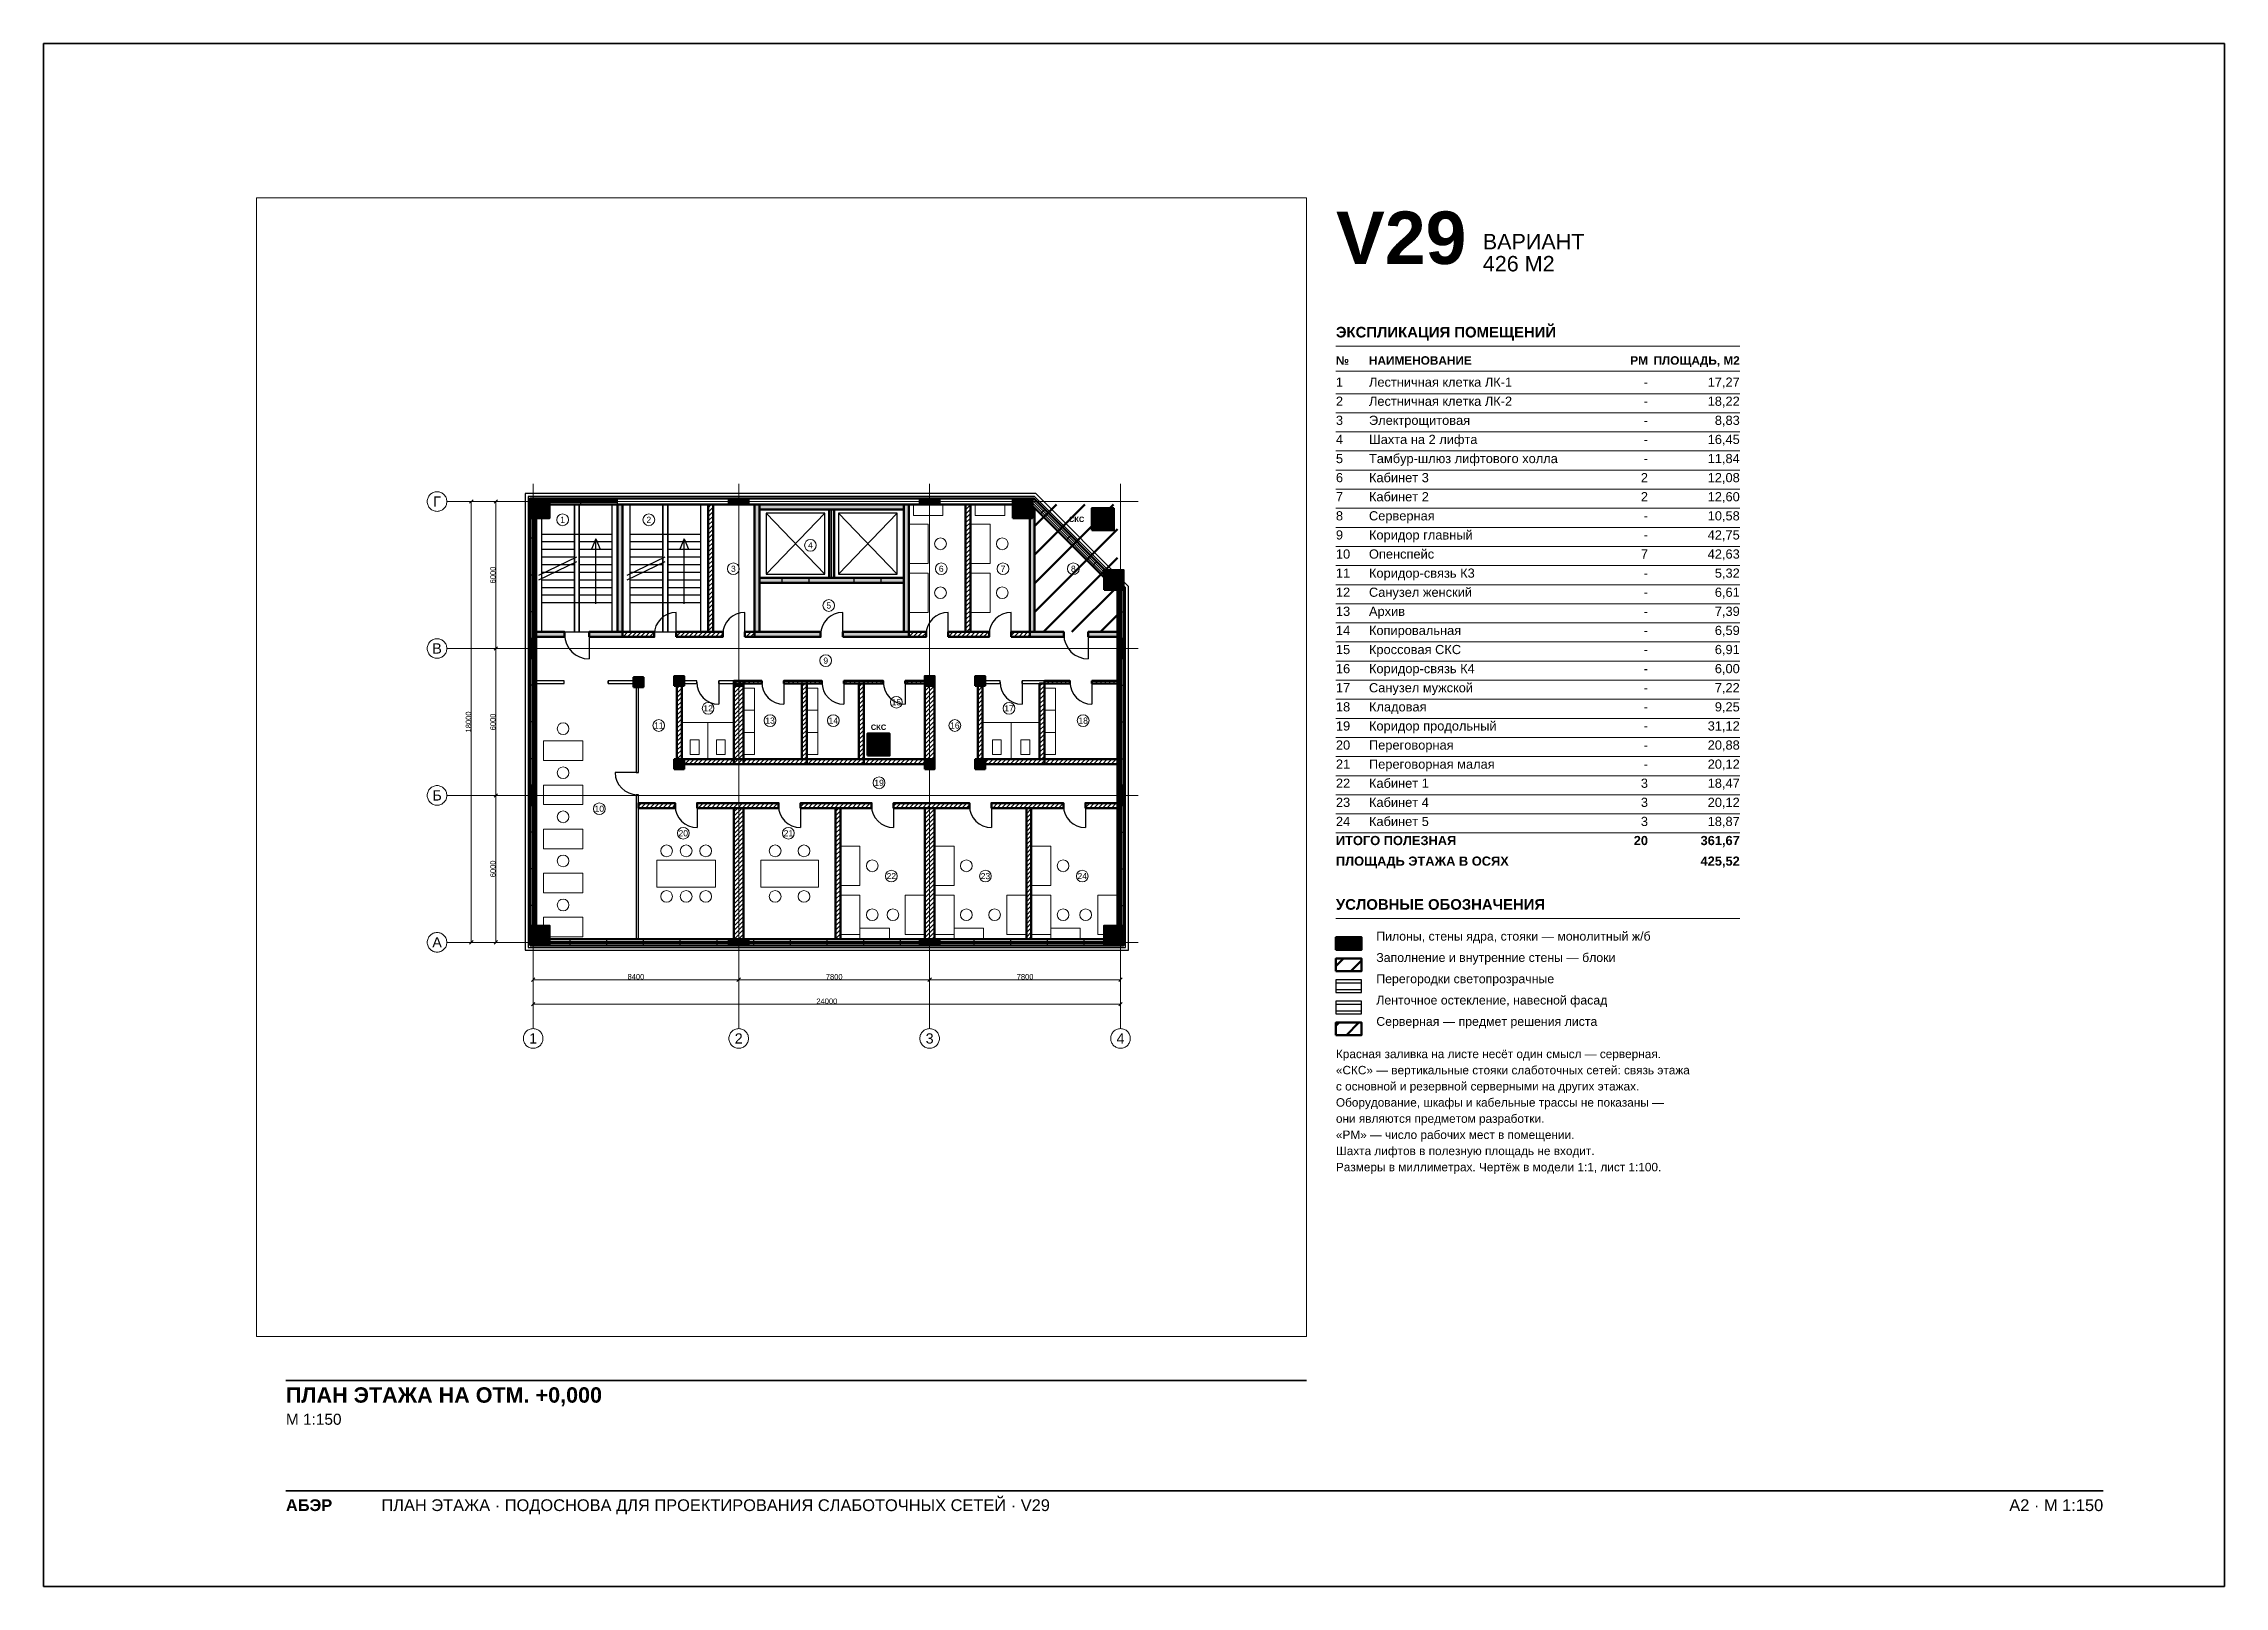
# Paper-space layout 'A2-1-100' of a CAD drawing. Header units: millimetres. Extents: x 0 to 594, y 0 to 420.
# The model-space entities are those that its viewports show. They can reach past a viewport. Long polylines and large blocks are cut down to what shows.
import ezdxf
from ezdxf.enums import TextEntityAlignment as Align

# ---------------------------------------------------------------- set-up
doc = ezdxf.new("R2010")
doc.units = ezdxf.units.MM
doc.linetypes.add('CENTER2', pattern=[2.541, 1.587, -0.318, 0.318, -0.318])
for name, color, linetype, lineweight in [('A-ANNO-LEGEND', 7, 'CONTINUOUS', 18), ('A-ANNO-NOTES', 8, 'CONTINUOUS', 13), ('A-ANNO-ROOM', 7, 'CONTINUOUS', 18), ('A-ANNO-TABLE', 7, 'CONTINUOUS', 18), ('A-DIMS', 8, 'CONTINUOUS', 13), ('A-DOOR', 3, 'CONTINUOUS', 25), ('A-ELEV', 7, 'CONTINUOUS', 25), ('A-FACADE-PANEL', 8, 'CONTINUOUS', 25), ('A-FURN', 8, 'CONTINUOUS', 18), ('A-GLAZ-RIBBON', 5, 'CONTINUOUS', 25), ('A-GRID', 8, 'CENTER2', 13), ('A-HATCH', 9, 'CONTINUOUS', 9), ('A-OUTLINE', 7, 'CONTINUOUS', 50), ('A-SANI', 8, 'CONTINUOUS', 18), ('A-STAIR', 7, 'CONTINUOUS', 25), ('A-TITLE', 7, 'CONTINUOUS', 35), ('A-VIEWPORT', 8, 'CONTINUOUS', 9), ('A-WALL-BLOCK', 9, 'CONTINUOUS', 50), ('A-WALL-GLASS', 4, 'CONTINUOUS', 25), ('A-WALL-RC', 7, 'CONTINUOUS', 50), ('E-SCS-RISER', 1, 'CONTINUOUS', 50), ('E-SERVER-ROOM', 1, 'CONTINUOUS', 50)]:
    doc.layers.add(name, color=color, linetype=linetype, lineweight=lineweight)
doc.styles.add('Arial', font='arial.ttf')
doc.styles.add('Arial-Bold', font='arialbd.ttf')
doc.styles.get("Standard").update_dxf_attribs({"font": 'arial.ttf'})

psp = doc.layouts.new('A2-1-100')

# ---------------------------------------------------------------- texts
at = {"layer": 'A-ANNO-LEGEND'}
for s, height, style, p in [('УСЛОВНЫЕ ОБОЗНАЧЕНИЯ', 2.9, 'Arial-Bold', (352, 184.2)), ('Пилоны, стены ядра, стояки — монолитный ж/б', 2.4, 'Arial', (363, 175.8)), ('Заполнение и внутренние стены — блоки', 2.4, 'Arial', (363, 170)), ('Перегородки светопрозрачные', 2.4, 'Arial', (363, 164.2)), ('Ленточное остекление, навесной фасад', 2.4, 'Arial', (363, 158.4)), ('Серверная — предмет решения листа', 2.4, 'Arial', (363, 152.6))]:
    psp.add_text(s, height=height, dxfattribs=dict(at, style=style)).set_placement(p)
at = {"layer": 'A-ANNO-NOTES', "style": 'Arial'}
for s, p in [('Красная заливка на листе несёт один смысл — серверная.', (352, 143.8)), ('«СКС» — вертикальные стояки слаботочных сетей: связь этажа', (352, 139.4)), ('с основной и резервной серверными на других этажах.', (352, 135)), ('Оборудование, шкафы и кабельные трассы не показаны —', (352, 130.6)), ('они являются предметом разработки.', (352, 126.2)), ('«РМ» — число рабочих мест в помещении.', (352, 121.8)), ('Шахта лифтов в полезную площадь не входит.', (352, 117.4)), ('Размеры в миллиметрах. Чертёж в модели 1:1, лист 1:100.', (352, 113))]:
    psp.add_text(s, height=2.3, dxfattribs=at).set_placement(p)
at = {"layer": 'A-ANNO-TABLE'}
for s, height, style, p in [('ЭКСПЛИКАЦИЯ ПОМЕЩЕНИЙ', 2.9, 'Arial-Bold', (352, 340)), ('№', 2.3, 'Arial-Bold', (352, 332.6)), ('НАИМЕНОВАНИЕ', 2.3, 'Arial-Bold', (361, 332.6)), ('1', 2.5, 'Arial', (352, 326.6)), ('Лестничная клетка ЛК-1', 2.5, 'Arial', (361, 326.6)), ('2', 2.5, 'Arial', (352, 321.4)), ('Лестничная клетка ЛК-2', 2.5, 'Arial', (361, 321.4)), ('3', 2.5, 'Arial', (352, 316.2)), ('Электрощитовая', 2.5, 'Arial', (361, 316.2)), ('4', 2.5, 'Arial', (352, 311)), ('Шахта на 2 лифта', 2.5, 'Arial', (361, 311)), ('5', 2.5, 'Arial', (352, 305.8)), ('6', 2.5, 'Arial', (352, 300.6)), ('Тамбур-шлюз лифтового холла', 2.5, 'Arial', (361, 305.8)), ('Кабинет 3', 2.5, 'Arial', (361, 300.6)), ('7', 2.5, 'Arial', (352, 295.4)), ('Кабинет 2', 2.5, 'Arial', (361, 295.4)), ('8', 2.5, 'Arial', (352, 290.2)), ('Серверная', 2.5, 'Arial', (361, 290.2)), ('9', 2.5, 'Arial', (352, 285)), ('Коридор главный', 2.5, 'Arial', (361, 285)), ('10', 2.5, 'Arial', (352, 279.8)), ('Опенспейс', 2.5, 'Arial', (361, 279.8)), ('11', 2.5, 'Arial', (352, 274.6)), ('Коридор-связь К3', 2.5, 'Arial', (361, 274.6)), ('12', 2.5, 'Arial', (352, 269.4)), ('Санузел женский', 2.5, 'Arial', (361, 269.4)), ('13', 2.5, 'Arial', (352, 264.2)), ('14', 2.5, 'Arial', (352, 259)), ('Архив', 2.5, 'Arial', (361, 264.2)), ('Копировальная', 2.5, 'Arial', (361, 259)), ('15', 2.5, 'Arial', (352, 253.8)), ('Кроссовая СКС', 2.5, 'Arial', (361, 253.8)), ('16', 2.5, 'Arial', (352, 248.6)), ('Коридор-связь К4', 2.5, 'Arial', (361, 248.6)), ('17', 2.5, 'Arial', (352, 243.4)), ('Санузел мужской', 2.5, 'Arial', (361, 243.4)), ('18', 2.5, 'Arial', (352, 238.2)), ('Кладовая', 2.5, 'Arial', (361, 238.2)), ('19', 2.5, 'Arial', (352, 233)), ('Коридор продольный', 2.5, 'Arial', (361, 233)), ('20', 2.5, 'Arial', (352, 227.8)), ('Переговорная', 2.5, 'Arial', (361, 227.8)), ('21', 2.5, 'Arial', (352, 222.6)), ('22', 2.5, 'Arial', (352, 217.4)), ('Переговорная малая', 2.5, 'Arial', (361, 222.6)), ('Кабинет 1', 2.5, 'Arial', (361, 217.4)), ('23', 2.5, 'Arial', (352, 212.2)), ('Кабинет 4', 2.5, 'Arial', (361, 212.2)), ('24', 2.5, 'Arial', (352, 207)), ('Кабинет 5', 2.5, 'Arial', (361, 207)), ('ИТОГО ПОЛЕЗНАЯ', 2.5, 'Arial-Bold', (352, 201.8)), ('ПЛОЩАДЬ ЭТАЖА В ОСЯХ', 2.5, 'Arial-Bold', (352, 196.2))]:
    psp.add_text(s, height=height, dxfattribs=dict(at, style=style)).set_placement(p)
for s, height, style, p in [('РМ', 2.3, 'Arial-Bold', (437, 332.6)), ('ПЛОЩАДЬ, М2', 2.3, 'Arial-Bold', (462, 332.6)), ('-', 2.5, 'Arial', (437, 326.6)), ('17,27', 2.5, 'Arial', (462, 326.6)), ('-', 2.5, 'Arial', (437, 321.4)), ('18,22', 2.5, 'Arial', (462, 321.4)), ('-', 2.5, 'Arial', (437, 316.2)), ('8,83', 2.5, 'Arial', (462, 316.2)), ('-', 2.5, 'Arial', (437, 311)), ('16,45', 2.5, 'Arial', (462, 311)), ('2', 2.5, 'Arial', (437, 300.6)), ('-', 2.5, 'Arial', (437, 305.8)), ('11,84', 2.5, 'Arial', (462, 305.8)), ('12,08', 2.5, 'Arial', (462, 300.6)), ('2', 2.5, 'Arial', (437, 295.4)), ('12,60', 2.5, 'Arial', (462, 295.4)), ('-', 2.5, 'Arial', (437, 290.2)), ('10,58', 2.5, 'Arial', (462, 290.2)), ('-', 2.5, 'Arial', (437, 285)), ('42,75', 2.5, 'Arial', (462, 285)), ('7', 2.5, 'Arial', (437, 279.8)), ('42,63', 2.5, 'Arial', (462, 279.8)), ('-', 2.5, 'Arial', (437, 274.6)), ('5,32', 2.5, 'Arial', (462, 274.6)), ('-', 2.5, 'Arial', (437, 269.4)), ('6,61', 2.5, 'Arial', (462, 269.4)), ('-', 2.5, 'Arial', (437, 264.2)), ('7,39', 2.5, 'Arial', (462, 264.2)), ('6,59', 2.5, 'Arial', (462, 259)), ('-', 2.5, 'Arial', (437, 259)), ('6,91', 2.5, 'Arial', (462, 253.8)), ('-', 2.5, 'Arial', (437, 253.8)), ('-', 2.5, 'Arial', (437, 248.6)), ('6,00', 2.5, 'Arial', (462, 248.6)), ('-', 2.5, 'Arial', (437, 243.4)), ('7,22', 2.5, 'Arial', (462, 243.4)), ('-', 2.5, 'Arial', (437, 238.2)), ('9,25', 2.5, 'Arial', (462, 238.2)), ('-', 2.5, 'Arial', (437, 233)), ('31,12', 2.5, 'Arial', (462, 233)), ('-', 2.5, 'Arial', (437, 227.8)), ('20,88', 2.5, 'Arial', (462, 227.8)), ('3', 2.5, 'Arial', (437, 217.4)), ('-', 2.5, 'Arial', (437, 222.6)), ('20,12', 2.5, 'Arial', (462, 222.6)), ('18,47', 2.5, 'Arial', (462, 217.4)), ('3', 2.5, 'Arial', (437, 212.2)), ('20,12', 2.5, 'Arial', (462, 212.2)), ('3', 2.5, 'Arial', (437, 207)), ('18,87', 2.5, 'Arial', (462, 207)), ('20', 2.5, 'Arial-Bold', (437, 201.8)), ('361,67', 2.5, 'Arial-Bold', (462, 201.8)), ('425,52', 2.5, 'Arial-Bold', (462, 196.2))]:
    psp.add_text(s, height=height, dxfattribs=dict(at, style=style)).set_placement(p, align=Align.RIGHT)
at = {"layer": 'A-TITLE'}
for s, height, style, p in [('V29', 14.3, 'Arial-Bold', (352, 360)), ('ВАРИАНТ', 4.2, 'Arial', (392, 364)), ('426 М2', 4.2, 'Arial', (392, 358)), ('ПЛАН ЭТАЖА НА ОТМ. +0,000', 4.2, 'Arial-Bold', (66, 50)), ('М 1:150', 3, 'Arial', (66, 44)), ('ПЛАН ЭТАЖА · ПОДОСНОВА ДЛЯ ПРОЕКТИРОВАНИЯ СЛАБОТОЧНЫХ СЕТЕЙ · V29', 3.2, 'Arial', (92, 20.5)), ('АБЭР', 3.2, 'Arial-Bold', (66, 20.5))]:
    psp.add_text(s, height=height, dxfattribs=dict(at, style=style)).set_placement(p)
at = {"layer": 'A-TITLE', "style": 'Arial'}
psp.add_text('A2 · М 1:150', height=3.2, dxfattribs=at).set_placement((561, 20.5), align=Align.RIGHT)

msp = doc.modelspace()

# ---------------------------------------------------------------- texts
at = {"layer": 'A-ANNO-ROOM'}
for s, p in [('1', (1205, 17255)), ('2', (4727, 17255)), ('4', (11330, 16214)), ('3', (8181, 15255)), ('6', (16674, 15255)), ('7', (19197, 15255)), ('8', (22071, 15255)), ('5', (12080, 13755)), ('9', (11955, 11505)), ('15', (14841, 9805)), ('11', (5134, 8855)), ('12', (7149, 9555)), ('13', (9680, 9055)), ('14', (12265, 9055)), ('16', (17230, 8855)), ('17', (19444, 9555)), ('18', (22472, 9055)), ('19', (14134, 6515)), ('10', (2705, 5455)), ('20', (6134, 4455)), ('21', (10430, 4455)), ('22', (14634, 2705)), ('23', (18480, 2705)), ('24', (22434, 2705))]:
    msp.add_text(s, height=250, dxfattribs=at).set_placement(p, align=Align.MIDDLE_CENTER)
at = {"layer": 'A-DIMS'}
for s, p in [('6000', (-1645, 15000)), ('18000', (-2645, 9000)), ('6000', (-1645, 9000)), ('6000', (-1645, 3000))]:
    msp.add_text(s, height=220, rotation=90, dxfattribs=at).set_placement(p, align=Align.MIDDLE_CENTER)
for s, p in [('8400', (4200, -1405)), ('7800', (12300, -1405)), ('7800', (20100, -1405)), ('24000', (12000, -2405))]:
    msp.add_text(s, height=220, dxfattribs=at).set_placement(p, align=Align.MIDDLE_CENTER)
at = {"layer": 'A-GRID'}
for s, p in [('Г', (-3925, 18000)), ('В', (-3925, 12000)), ('Б', (-3925, 6000)), ('А', (-3925, 0)), ('1', (0, -3925)), ('2', (8400, -3925)), ('3', (16200, -3925)), ('4', (24000, -3925))]:
    msp.add_text(s, height=420, dxfattribs=at).set_placement(p, align=Align.MIDDLE_CENTER)
at = {"layer": 'E-SCS-RISER', "style": 'Arial-Bold'}
for p in [(22205, 17275), (14111, 8785)]:
    msp.add_text('СКС', height=220, dxfattribs=at).set_placement(p, align=Align.MIDDLE_CENTER)

# ---------------------------------------------------------------- hatches: boundary and pattern name
at = {"layer": 'A-HATCH'}
h = msp.add_hatch(dxfattribs=at)
h.set_pattern_fill('ANSI31', scale=40)
h.paths.add_polyline_path([(7151, 12675), (7351, 12675), (7351, 17875), (7351, 17875), (7151, 17875), (7151, 17875)])
h = msp.add_hatch(dxfattribs=at)
h.set_pattern_fill('ANSI31', scale=40)
h.paths.add_polyline_path([(17667, 12675), (17867, 12675), (17867, 17875), (17867, 17875), (17667, 17875), (17667, 17875)])
h = msp.add_hatch(dxfattribs=at)
h.set_pattern_fill('ANSI31', scale=40)
h.paths.add_polyline_path([(3647, 12475), (4949, 12475), (4949, 12675), (3647, 12675)])
h = msp.add_hatch(dxfattribs=at)
h.set_pattern_fill('ANSI31', scale=40)
h.paths.add_polyline_path([(5849, 12475), (7750, 12475), (7750, 12675), (5849, 12675)])
h = msp.add_hatch(dxfattribs=at)
h.set_pattern_fill('ANSI31', scale=40)
h.paths.add_polyline_path([(8650, 12475), (9050, 12475), (9050, 12675), (8650, 12675)])
h = msp.add_hatch(dxfattribs=at)
h.set_pattern_fill('ANSI31', scale=40)
h.paths.add_polyline_path([(15344, 12475), (16056, 12475), (16056, 12675), (15344, 12675)])
h = msp.add_hatch(dxfattribs=at)
h.set_pattern_fill('ANSI31', scale=40)
h.paths.add_polyline_path([(16956, 12475), (18629, 12475), (18629, 12675), (16956, 12675)])
h = msp.add_hatch(dxfattribs=at)
h.set_pattern_fill('ANSI31', scale=40)
h.paths.add_polyline_path([(19529, 12475), (20291, 12475), (20291, 12675), (19529, 12675)])
h = msp.add_hatch(dxfattribs=at)
h.set_pattern_fill('ANSI31', scale=40)
h.paths.add_polyline_path([(4204, 10575), (4304, 10575), (4304, 10675), (4204, 10675)])
h = msp.add_hatch(dxfattribs=at)
h.set_pattern_fill('ANSI31', scale=40)
h.paths.add_polyline_path([(5869, 7275), (6069, 7275), (6069, 10675), (5869, 10675)])
h = msp.add_hatch(dxfattribs=at)
h.set_pattern_fill('ANSI31', scale=40)
h.paths.add_polyline_path([(8200, 10475), (8600, 10475), (8600, 10675), (8200, 10675)])
h = msp.add_hatch(dxfattribs=at)
h.set_pattern_fill('ANSI31', scale=40)
h.paths.add_polyline_path([(8200, 7475), (8600, 7475), (8600, 10575), (8200, 10575)])
h = msp.add_hatch(dxfattribs=at)
h.set_pattern_fill('ANSI31', scale=40)
h.paths.add_polyline_path([(8600, 10575), (9342, 10575), (9342, 10675), (8600, 10675)])
h = msp.add_hatch(dxfattribs=at)
h.set_pattern_fill('ANSI31', scale=40)
h.paths.add_polyline_path([(10242, 10575), (11185, 10575), (11185, 10675), (10242, 10675)])
h = msp.add_hatch(dxfattribs=at)
h.set_pattern_fill('ANSI31', scale=40)
h.paths.add_polyline_path([(10985, 7475), (11185, 7475), (11185, 10575), (10985, 10575)])
h = msp.add_hatch(dxfattribs=at)
h.set_pattern_fill('ANSI31', scale=40)
h.paths.add_polyline_path([(11185, 10575), (11798, 10575), (11798, 10675), (11185, 10675)])
h = msp.add_hatch(dxfattribs=at)
h.set_pattern_fill('ANSI31', scale=40)
h.paths.add_polyline_path([(12698, 10575), (13511, 10575), (13511, 10675), (12698, 10675)])
h = msp.add_hatch(dxfattribs=at)
h.set_pattern_fill('ANSI31', scale=40)
h.paths.add_polyline_path([(13311, 7475), (13511, 7475), (13511, 10575), (13311, 10575)])
h = msp.add_hatch(dxfattribs=at)
h.set_pattern_fill('ANSI31', scale=40)
h.paths.add_polyline_path([(13511, 10575), (14306, 10575), (14306, 10675), (13511, 10675)])
h = msp.add_hatch(dxfattribs=at)
h.set_pattern_fill('ANSI31', scale=40)
h.paths.add_polyline_path([(15206, 10575), (16000, 10575), (16000, 10675), (15206, 10675)])
h = msp.add_hatch(dxfattribs=at)
h.set_pattern_fill('ANSI31', scale=40)
h.paths.add_polyline_path([(16000, 7275), (16400, 7275), (16400, 10675), (16000, 10675)])
h = msp.add_hatch(dxfattribs=at)
h.set_pattern_fill('ANSI31', scale=40)
h.paths.add_polyline_path([(18164, 7275), (18364, 7275), (18364, 10675), (18164, 10675)])
h = msp.add_hatch(dxfattribs=at)
h.set_pattern_fill('ANSI31', scale=40)
h.paths.add_polyline_path([(20692, 7475), (20892, 7475), (20892, 10575), (20692, 10575)])
h = msp.add_hatch(dxfattribs=at)
h.set_pattern_fill('ANSI31', scale=40)
h.paths.add_polyline_path([(20892, 10575), (21934, 10575), (21934, 10675), (20892, 10675)])
h = msp.add_hatch(dxfattribs=at)
h.set_pattern_fill('ANSI31', scale=40)
h.paths.add_polyline_path([(22834, 10575), (23875, 10575), (23875, 10575), (23875, 10675), (23875, 10675), (22834, 10675)])
h = msp.add_hatch(dxfattribs=at)
h.set_pattern_fill('ANSI31', scale=40)
h.paths.add_polyline_path([(6069, 7275), (8200, 7275), (8200, 7475), (6069, 7475)])
h = msp.add_hatch(dxfattribs=at)
h.set_pattern_fill('ANSI31', scale=40)
h.paths.add_polyline_path([(8200, 7275), (8600, 7275), (8600, 7475), (8200, 7475)])
h = msp.add_hatch(dxfattribs=at)
h.set_pattern_fill('ANSI31', scale=40)
h.paths.add_polyline_path([(8600, 7275), (11185, 7275), (11185, 7475), (8600, 7475)])
h = msp.add_hatch(dxfattribs=at)
h.set_pattern_fill('ANSI31', scale=40)
h.paths.add_polyline_path([(11185, 7275), (13511, 7275), (13511, 7475), (11185, 7475)])
h = msp.add_hatch(dxfattribs=at)
h.set_pattern_fill('ANSI31', scale=40)
h.paths.add_polyline_path([(13511, 7275), (16000, 7275), (16000, 7475), (13511, 7475)])
h = msp.add_hatch(dxfattribs=at)
h.set_pattern_fill('ANSI31', scale=40)
h.paths.add_polyline_path([(18364, 7275), (20892, 7275), (20892, 7475), (18364, 7475)])
h = msp.add_hatch(dxfattribs=at)
h.set_pattern_fill('ANSI31', scale=40)
h.paths.add_polyline_path([(20892, 7275), (23875, 7275), (23875, 7275), (23875, 7475), (23875, 7475), (20892, 7475)])
h = msp.add_hatch(dxfattribs=at)
h.set_pattern_fill('ANSI31', scale=40)
h.paths.add_polyline_path([(4304, 5485), (5802, 5485), (5802, 5685), (4304, 5685)])
h = msp.add_hatch(dxfattribs=at)
h.set_pattern_fill('ANSI31', scale=40)
h.paths.add_polyline_path([(6702, 5485), (10027, 5485), (10027, 5685), (6702, 5685)])
h = msp.add_hatch(dxfattribs=at)
h.set_pattern_fill('ANSI31', scale=40)
h.paths.add_polyline_path([(8200, 125), (8600, 125), (8600, 125), (8600, 5485), (8200, 5485), (8200, 125)])
h = msp.add_hatch(dxfattribs=at)
h.set_pattern_fill('ANSI31', scale=40)
h.paths.add_polyline_path([(10927, 5485), (13827, 5485), (13827, 5685), (10927, 5685)])
h = msp.add_hatch(dxfattribs=at)
h.set_pattern_fill('ANSI31', scale=40)
h.paths.add_polyline_path([(12354, 125), (12554, 125), (12554, 125), (12554, 5485), (12354, 5485), (12354, 125)])
h = msp.add_hatch(dxfattribs=at)
h.set_pattern_fill('ANSI31', scale=40)
h.paths.add_polyline_path([(14727, 5485), (17827, 5485), (17827, 5685), (14727, 5685)])
h = msp.add_hatch(dxfattribs=at)
h.set_pattern_fill('ANSI31', scale=40)
h.paths.add_polyline_path([(16000, 125), (16400, 125), (16400, 125), (16400, 5485), (16000, 5485), (16000, 125)])
h = msp.add_hatch(dxfattribs=at)
h.set_pattern_fill('ANSI31', scale=40)
h.paths.add_polyline_path([(18727, 5485), (21664, 5485), (21664, 5685), (18727, 5685)])
h = msp.add_hatch(dxfattribs=at)
h.set_pattern_fill('ANSI31', scale=40)
h.paths.add_polyline_path([(20154, 125), (20354, 125), (20354, 125), (20354, 5485), (20154, 5485), (20154, 125)])
h = msp.add_hatch(dxfattribs=at)
h.set_pattern_fill('ANSI31', scale=40)
h.paths.add_polyline_path([(22564, 5485), (23875, 5485), (23875, 5485), (23875, 5685), (23875, 5685), (22564, 5685)])
at = {"layer": 'A-WALL-RC'}
h = msp.add_hatch(color=7, dxfattribs=at)
h.dxf.hatch_style = 1
h.paths.add_polyline_path([(-125, 17325), (675, 17325), (675, 18125), (-125, 18125)])
h = msp.add_hatch(color=7, dxfattribs=at)
h.dxf.hatch_style = 1
h.paths.add_polyline_path([(3447, 12675), (3647, 12675), (3647, 17875), (3647, 17875), (3447, 17875), (3447, 17875)])
h = msp.add_hatch(color=7, dxfattribs=at)
h.dxf.hatch_style = 1
h.paths.add_polyline_path([(8000, 17875), (8800, 17875), (8800, 18125), (8000, 18125)])
h = msp.add_hatch(color=7, dxfattribs=at)
h.dxf.hatch_style = 1
h.paths.add_polyline_path([(9050, 12675), (9250, 12675), (9250, 17875), (9250, 17875), (9050, 17875), (9050, 17875)])
h = msp.add_hatch(color=7, dxfattribs=at)
h.dxf.hatch_style = 1
h.paths.add_polyline_path([(9250, 17675), (15144, 17675), (15144, 17875), (15144, 17875), (9250, 17875), (9250, 17875)])
h = msp.add_hatch(color=7, dxfattribs=at)
h.dxf.hatch_style = 1
h.paths.add_polyline_path([(15144, 12675), (15344, 12675), (15344, 17875), (15344, 17875), (15144, 17875), (15144, 17875)])
h = msp.add_hatch(color=7, dxfattribs=at)
h.dxf.hatch_style = 1
h.paths.add_polyline_path([(15800, 17875), (16600, 17875), (16600, 18125), (15800, 18125)])
h = msp.add_hatch(color=7, dxfattribs=at)
h.dxf.hatch_style = 1
h.paths.add_polyline_path([(19600, 17325), (20400, 17325), (20400, 18125), (19600, 18125)])
h = msp.add_hatch(color=7, dxfattribs=at)
h.dxf.hatch_style = 1
h.paths.add_polyline_path([(20291, 12675), (20491, 12675), (20491, 17732), (20348, 17875), (20348, 17875), (20291, 17875), (20291, 17875)])
h = msp.add_hatch(color=7, dxfattribs=at)
h.dxf.hatch_style = 1
h.paths.add_polyline_path([(12097, 14884), (12297, 14884), (12297, 17675), (12097, 17675)])
h = msp.add_hatch(color=7, dxfattribs=at)
h.dxf.hatch_style = 1
h.paths.add_polyline_path([(23325, 14400), (24125, 14400), (24125, 15200), (23325, 15200)])
h = msp.add_hatch(color=7, dxfattribs=at)
h.dxf.hatch_style = 1
h.paths.add_polyline_path([(9250, 14684), (15144, 14684), (15144, 14884), (9250, 14884)])
h = msp.add_hatch(color=7, dxfattribs=at)
h.dxf.hatch_style = 1
h.paths.add_polyline_path([(125, 12475), (125, 12475), (1286, 12475), (1286, 12675), (125, 12675), (125, 12675)])
h = msp.add_hatch(color=7, dxfattribs=at)
h.dxf.hatch_style = 1
h.paths.add_polyline_path([(2286, 12475), (3647, 12475), (3647, 12675), (2286, 12675)])
h = msp.add_hatch(color=7, dxfattribs=at)
h.dxf.hatch_style = 1
h.paths.add_polyline_path([(9050, 12475), (11747, 12475), (11747, 12675), (9050, 12675)])
h = msp.add_hatch(color=7, dxfattribs=at)
h.dxf.hatch_style = 1
h.paths.add_polyline_path([(12647, 12475), (15344, 12475), (15344, 12675), (12647, 12675)])
h = msp.add_hatch(color=7, dxfattribs=at)
h.dxf.hatch_style = 1
h.paths.add_polyline_path([(20291, 12475), (21683, 12475), (21683, 12675), (20291, 12675)])
h = msp.add_hatch(color=7, dxfattribs=at)
h.dxf.hatch_style = 1
h.paths.add_polyline_path([(22683, 12475), (23875, 12475), (23875, 12475), (23875, 12675), (23875, 12675), (22683, 12675)])
h = msp.add_hatch(color=7, dxfattribs=at)
h.dxf.hatch_style = 1
h.paths.add_polyline_path([(-125, 11600), (125, 11600), (125, 12400), (-125, 12400)])
h = msp.add_hatch(color=7, dxfattribs=at)
h.dxf.hatch_style = 1
h.paths.add_polyline_path([(23875, 11600), (24125, 11600), (24125, 12400), (23875, 12400)])
h = msp.add_hatch(color=7, dxfattribs=at)
h.dxf.hatch_style = 1
h.paths.add_polyline_path([(4104, 10425), (4504, 10425), (4504, 10825), (4104, 10825)])
h = msp.add_hatch(color=7, dxfattribs=at)
h.dxf.hatch_style = 1
h.paths.add_polyline_path([(5769, 10475), (6169, 10475), (6169, 10875), (5769, 10875)])
h = msp.add_hatch(color=7, dxfattribs=at)
h.dxf.hatch_style = 1
h.paths.add_polyline_path([(16000, 10475), (16400, 10475), (16400, 10875), (16000, 10875)])
h = msp.add_hatch(color=7, dxfattribs=at)
h.dxf.hatch_style = 1
h.paths.add_polyline_path([(18064, 10475), (18464, 10475), (18464, 10875), (18064, 10875)])
h = msp.add_hatch(color=7, dxfattribs=at)
h.dxf.hatch_style = 1
h.paths.add_polyline_path([(5769, 7075), (6169, 7075), (6169, 7475), (5769, 7475)])
h = msp.add_hatch(color=7, dxfattribs=at)
h.dxf.hatch_style = 1
h.paths.add_polyline_path([(16000, 7075), (16400, 7075), (16400, 7475), (16000, 7475)])
h = msp.add_hatch(color=7, dxfattribs=at)
h.dxf.hatch_style = 1
h.paths.add_polyline_path([(18064, 7075), (18464, 7075), (18464, 7475), (18064, 7475)])
h = msp.add_hatch(color=7, dxfattribs=at)
h.dxf.hatch_style = 1
h.paths.add_polyline_path([(-125, 5600), (125, 5600), (125, 6400), (-125, 6400)])
h = msp.add_hatch(color=7, dxfattribs=at)
h.dxf.hatch_style = 1
h.paths.add_polyline_path([(23875, 5600), (24125, 5600), (24125, 6400), (23875, 6400)])
h = msp.add_hatch(color=7, dxfattribs=at)
h.dxf.hatch_style = 1
h.paths.add_polyline_path([(-125, -125), (675, -125), (675, 675), (-125, 675)])
h = msp.add_hatch(color=7, dxfattribs=at)
h.dxf.hatch_style = 1
h.paths.add_polyline_path([(8000, -125), (8800, -125), (8800, 125), (8000, 125)])
h = msp.add_hatch(color=7, dxfattribs=at)
h.dxf.hatch_style = 1
h.paths.add_polyline_path([(15800, -125), (16600, -125), (16600, 125), (15800, 125)])
h = msp.add_hatch(color=7, dxfattribs=at)
h.dxf.hatch_style = 1
h.paths.add_polyline_path([(23325, -125), (24125, -125), (24125, 675), (23325, 675)])
at = {"layer": 'E-SCS-RISER'}
h = msp.add_hatch(color=7, dxfattribs=at)
h.dxf.hatch_style = 1
h.paths.add_polyline_path([(22825, 16825), (23725, 16825), (23725, 17725), (22825, 17725)])
h = msp.add_hatch(color=7, dxfattribs=at)
h.dxf.hatch_style = 1
h.paths.add_polyline_path([(13661, 7625), (14561, 7625), (14561, 8525), (13661, 8525)])
at = {"layer": 'E-SERVER-ROOM'}
h = msp.add_hatch(dxfattribs=at)
h.set_pattern_fill('ANSI31', scale=260)
h.paths.add_polyline_path([(20491, 12675), (23875, 12675), (23875, 17875), (20491, 17875)])

# ---------------------------------------------------------------- linework, layer by layer
at = {"layer": 'A-ANNO-ROOM'}
for centre in [(1205, 17255), (4727, 17255), (11330, 16214), (8181, 15255), (16674, 15255), (19197, 15255), (22071, 15255), (12080, 13755), (11955, 11505), (14841, 9805), (5134, 8855), (7149, 9555), (9680, 9055), (12265, 9055), (17230, 8855), (19444, 9555), (22472, 9055), (14134, 6515), (2705, 5455), (6134, 4455), (10430, 4455), (14634, 2705), (18480, 2705), (22434, 2705)]:
    msp.add_circle(centre, 240, dxfattribs=at)
at = {"layer": 'A-DIMS'}
for p, q in [((-2596, 17929), (-2454, 18071)), ((-2525, 0), (-2525, 18000)), ((-1596, 17929), (-1454, 18071)), ((-1525, 12000), (-1525, 18000)), ((-1596, 11929), (-1454, 12071)), ((-1596, 11929), (-1454, 12071)), ((-1525, 6000), (-1525, 12000)), ((-1596, 5929), (-1454, 6071)), ((-1596, 5929), (-1454, 6071)), ((-1525, 0), (-1525, 6000)), ((-2596, -71), (-2454, 71)), ((-1596, -71), (-1454, 71)), ((-71, -1596), (71, -1454)), ((0, -1525), (8400, -1525)), ((8329, -1596), (8471, -1454)), ((8329, -1596), (8471, -1454)), ((8400, -1525), (16200, -1525)), ((16129, -1596), (16271, -1454)), ((16129, -1596), (16271, -1454)), ((16200, -1525), (24000, -1525)), ((23929, -1596), (24071, -1454)), ((-71, -2596), (71, -2454)), ((0, -2525), (24000, -2525)), ((23929, -2596), (24071, -2454))]:
    msp.add_line(p, q, dxfattribs=at)
at = {"layer": 'A-DOOR'}
for p, q in [((10174, 14684), (10174, 14884)), ((11274, 14684), (11274, 14884)), ((13120, 14684), (13120, 14884)), ((14220, 14684), (14220, 14884)), ((5849, 12575), (5849, 13475)), ((8650, 12575), (8650, 13475)), ((12647, 12575), (12647, 13475)), ((16956, 12575), (16956, 13475)), ((19529, 12575), (19529, 13475)), ((1286, 12475), (1286, 12675)), ((2286, 12475), (2286, 12675)), ((2286, 12575), (2286, 11575)), ((4949, 12475), (4949, 12675)), ((5849, 12475), (5849, 12675)), ((7750, 12475), (7750, 12675)), ((8650, 12475), (8650, 12675)), ((11747, 12475), (11747, 12675)), ((12647, 12475), (12647, 12675)), ((16056, 12475), (16056, 12675)), ((16956, 12475), (16956, 12675)), ((18629, 12475), (18629, 12675)), ((19529, 12475), (19529, 12675)), ((21683, 12475), (21683, 12675)), ((22683, 12475), (22683, 12675)), ((22683, 12575), (22683, 11575)), ((1264, 10575), (1264, 10675)), ((3064, 10575), (3064, 10675)), ((6684, 10575), (6684, 10675)), ((7584, 10575), (7584, 10675)), ((7584, 10625), (7584, 9725)), ((9342, 10575), (9342, 10675)), ((10242, 10575), (10242, 10675)), ((10242, 10625), (10242, 9725)), ((11798, 10575), (11798, 10675)), ((12698, 10575), (12698, 10675)), ((12698, 10625), (12698, 9725)), ((14306, 10575), (14306, 10675)), ((15206, 10575), (15206, 10675)), ((15206, 10625), (15206, 9725)), ((19078, 10575), (19078, 10675)), ((19978, 10575), (19978, 10675)), ((19978, 10625), (19978, 9725)), ((21934, 10575), (21934, 10675)), ((22834, 10575), (22834, 10675)), ((22834, 10625), (22834, 9725)), ((4254, 6930), (3354, 6930)), ((4204, 6930), (4304, 6930)), ((4204, 6030), (4304, 6030)), ((5802, 5485), (5802, 5685)), ((6702, 5485), (6702, 5685)), ((6702, 5585), (6702, 4685)), ((10027, 5485), (10027, 5685)), ((10927, 5485), (10927, 5685)), ((10927, 5585), (10927, 4685)), ((13827, 5485), (13827, 5685)), ((14727, 5485), (14727, 5685)), ((14727, 5585), (14727, 4685)), ((17827, 5485), (17827, 5685)), ((18727, 5485), (18727, 5685)), ((18727, 5585), (18727, 4685)), ((21664, 5485), (21664, 5685)), ((22564, 5485), (22564, 5685)), ((22564, 5585), (22564, 4685))]:
    msp.add_line(p, q, dxfattribs=at)
for centre, radius, start, end in [((5849, 12575), 900, 90, 180), ((8650, 12575), 900, 90, 180), ((12647, 12575), 900, 90, 180), ((16956, 12575), 900, 90, 180), ((19529, 12575), 900, 90, 180), ((2286, 12575), 1000, 180, -90), ((22683, 12575), 1000, 180, -90), ((7584, 10625), 900, 180, -90), ((10242, 10625), 900, 180, -90), ((12698, 10625), 900, 180, -90), ((15206, 10625), 900, 180, -90), ((19978, 10625), 900, 180, -90), ((22834, 10625), 900, 180, -90), ((4254, 6930), 900, 180, -90), ((6702, 5585), 900, 180, -90), ((10927, 5585), 900, 180, -90), ((14727, 5585), 900, 180, -90), ((18727, 5585), 900, 180, -90), ((22564, 5585), 900, 180, -90)]:
    msp.add_arc(centre, radius, start, end, dxfattribs=at)
at = {"layer": 'A-ELEV'}
for p, q in [((9524, 15034), (11924, 17525)), ((9524, 17525), (11924, 15034)), ((12197, 14884), (12197, 17675)), ((12470, 15034), (14870, 17525)), ((12470, 17525), (14870, 15034))]:
    msp.add_line(p, q, dxfattribs=at)
for points in [[(9524, 15034), (11924, 15034), (11924, 17525), (9524, 17525)], [(12470, 15034), (14870, 15034), (14870, 17525), (12470, 17525)]]:
    msp.add_lwpolyline(points, close=True, dxfattribs=at)
at = {"layer": 'A-FACADE-PANEL'}
for points in [[(-325, -325), (24325, -325), (24325, 14535), (20535, 18325), (-325, 18325)], [(-205, -205), (24205, -205), (24205, 14485), (20485, 18205), (-205, 18205)]]:
    msp.add_lwpolyline(points, close=True, dxfattribs=at)
at = {"layer": 'A-FURN'}
for p, q in [((8600, 9475), (9050, 9475)), ((11185, 9475), (11635, 9475)), ((20892, 9475), (21342, 9475)), ((8600, 8575), (9050, 8575)), ((11185, 8575), (11635, 8575)), ((20892, 8575), (21342, 8575))]:
    msp.add_line(p, q, dxfattribs=at)
for points in [[(15544, 17425), (16744, 17425), (16744, 17875), (15544, 17875)], [(18067, 17425), (19267, 17425), (19267, 17875), (18067, 17875)], [(15344, 15475), (16144, 15475), (16144, 17075), (15344, 17075)], [(17867, 15475), (18667, 15475), (18667, 17075), (17867, 17075)], [(15344, 13475), (16144, 13475), (16144, 15075), (15344, 15075)], [(17867, 13475), (18667, 13475), (18667, 15075), (17867, 15075)], [(8600, 7675), (9050, 7675), (9050, 10375), (8600, 10375)], [(11185, 7675), (11635, 7675), (11635, 10375), (11185, 10375)], [(20892, 7675), (21342, 7675), (21342, 10375), (20892, 10375)], [(425, 7425), (2025, 7425), (2025, 8225), (425, 8225)], [(425, 5625), (2025, 5625), (2025, 6425), (425, 6425)], [(425, 3825), (2025, 3825), (2025, 4625), (425, 4625)], [(12554, 2325), (13354, 2325), (13354, 3925), (12554, 3925)], [(16400, 2325), (17200, 2325), (17200, 3925), (16400, 3925)], [(20354, 2325), (21154, 2325), (21154, 3925), (20354, 3925)], [(425, 2025), (2025, 2025), (2025, 2825), (425, 2825)], [(5052, 2255), (7452, 2255), (7452, 3355), (5052, 3355)], [(9300, 2255), (11654, 2255), (11654, 3355), (9300, 3355)], [(12554, 325), (13354, 325), (13354, 1925), (12554, 1925)], [(15200, 325), (16000, 325), (16000, 1925), (15200, 1925)], [(16400, 325), (17200, 325), (17200, 1925), (16400, 1925)], [(19354, 325), (20154, 325), (20154, 1925), (19354, 1925)], [(20354, 325), (21154, 325), (21154, 1925), (20354, 1925)], [(23075, 325), (23875, 325), (23875, 1925), (23075, 1925)], [(425, 225), (2025, 225), (2025, 1025), (425, 1025)], [(13354, 125), (14554, 125), (14554, 575), (13354, 575)], [(17200, 125), (18400, 125), (18400, 575), (17200, 575)], [(21154, 125), (22354, 125), (22354, 575), (21154, 575)]]:
    msp.add_lwpolyline(points, close=True, dxfattribs=at)
for centre in [(16644, 16275), (19167, 16275), (16644, 14275), (19167, 14275), (1225, 8725), (1225, 6925), (1225, 5125), (1225, 3325), (5452, 3735), (6252, 3735), (7052, 3735), (9888, 3735), (11066, 3735), (13854, 3125), (17700, 3125), (21654, 3125), (5452, 1875), (6252, 1875), (7052, 1875), (9888, 1875), (11066, 1875), (1225, 1525), (13854, 1125), (14700, 1125), (17700, 1125), (18854, 1125), (21654, 1125), (22575, 1125)]:
    msp.add_circle(centre, 240, dxfattribs=at)
at = {"layer": 'A-GLAZ-RIBBON'}
for p, q in [((125, 18000), (-125, 18000)), ((-40, 18000), (-40, 0)), ((40, 18000), (40, 0)), ((3447, 18040), (125, 18040)), ((3447, 17960), (125, 17960)), ((447, 17875), (447, 18125)), ((1947, 17875), (1947, 18125)), ((3447, 17875), (3447, 18125)), ((23972, 14372), (20372, 17972)), ((24028, 14428), (20428, 18028)), ((20730, 17494), (20906, 17670)), ((125, 16500), (-125, 16500)), ((21790, 16433), (21967, 16610)), ((22851, 15372), (23028, 15549)), ((125, 15000), (-125, 15000)), ((23912, 14312), (24088, 14488)), ((23960, 0), (23960, 14400)), ((24040, 0), (24040, 14400)), ((125, 13500), (-125, 13500)), ((23875, 13500), (24125, 13500)), ((125, 12000), (-125, 12000)), ((23875, 12000), (24125, 12000)), ((125, 10500), (-125, 10500)), ((23875, 10500), (24125, 10500)), ((125, 9000), (-125, 9000)), ((23875, 9000), (24125, 9000)), ((125, 7500), (-125, 7500)), ((23875, 7500), (24125, 7500)), ((125, 6000), (-125, 6000)), ((23875, 6000), (24125, 6000)), ((125, 4500), (-125, 4500)), ((23875, 4500), (24125, 4500)), ((125, 3000), (-125, 3000)), ((23875, 3000), (24125, 3000)), ((125, 1500), (-125, 1500)), ((23875, 1500), (24125, 1500)), ((125, 0), (-125, 0)), ((0, 125), (0, -125)), ((0, 40), (24000, 40)), ((1500, 125), (1500, -125)), ((3000, 125), (3000, -125)), ((4500, 125), (4500, -125)), ((6000, 125), (6000, -125)), ((7500, 125), (7500, -125)), ((9000, 125), (9000, -125)), ((10500, 125), (10500, -125)), ((12000, 125), (12000, -125)), ((13500, 125), (13500, -125)), ((15000, 125), (15000, -125)), ((16500, 125), (16500, -125)), ((18000, 125), (18000, -125)), ((19500, 125), (19500, -125)), ((21000, 125), (21000, -125)), ((22500, 125), (22500, -125)), ((23875, 0), (24125, 0)), ((24000, 125), (24000, -125)), ((0, -40), (24000, -40))]:
    msp.add_line(p, q, dxfattribs=at)
at = {"layer": 'A-GRID'}
for p, q in [((0, -3525), (0, 18725)), ((8400, -3525), (8400, 18725)), ((16200, -3525), (16200, 18725)), ((24000, -3525), (24000, 18725)), ((-3525, 18000), (24725, 18000)), ((-3525, 12000), (24725, 12000)), ((-3525, 6000), (24725, 6000)), ((-3525, 0), (24725, 0))]:
    msp.add_line(p, q, dxfattribs=at)
for centre in [(-3925, 18000), (-3925, 12000), (-3925, 6000), (-3925, 0), (0, -3925), (8400, -3925), (16200, -3925), (24000, -3925)]:
    msp.add_circle(centre, 400, dxfattribs=at)
at = {"layer": 'A-OUTLINE'}
for points in [[(-125, -125), (24125, -125), (24125, 14452), (20452, 18125), (-125, 18125)], [(125, 125), (23875, 125), (23875, 14348), (20348, 17875), (125, 17875)]]:
    msp.add_lwpolyline(points, close=True, dxfattribs=at)
at = {"layer": 'A-SANI'}
for points in [[(6069, 7475), (7134, 7475), (7134, 8975), (6069, 8975)], [(7134, 7475), (8200, 7475), (8200, 8975), (7134, 8975)], [(18364, 7475), (19528, 7475), (19528, 8975), (18364, 8975)], [(19528, 7475), (20692, 7475), (20692, 8975), (19528, 8975)], [(6422, 7675), (6782, 7675), (6782, 8275), (6422, 8275)], [(7487, 7675), (7847, 7675), (7847, 8275), (7487, 8275)], [(18766, 7675), (19126, 7675), (19126, 8275), (18766, 8275)], [(19930, 7675), (20290, 7675), (20290, 8275), (19930, 8275)]]:
    msp.add_lwpolyline(points, close=True, dxfattribs=at)
at = {"layer": 'A-STAIR'}
for p, q in [((336, 16675), (1686, 16675)), ((336, 16675), (3236, 16675)), ((336, 16364), (1686, 16364)), ((336, 16053), (1686, 16053)), ((1886, 16675), (3236, 16675)), ((1886, 16364), (3236, 16364)), ((1886, 16053), (3236, 16053)), ((2561, 16475), (2381, 16055)), ((2561, 13825), (2561, 16475)), ((2561, 16475), (2741, 16055)), ((3949, 16675), (5299, 16675)), ((3949, 16675), (6849, 16675)), ((3949, 16364), (5299, 16364)), ((3949, 16053), (5299, 16053)), ((5499, 16675), (6849, 16675)), ((5499, 16364), (6849, 16364)), ((5499, 16053), (6849, 16053)), ((6174, 16475), (5994, 16055)), ((6174, 13825), (6174, 16475)), ((6174, 16475), (6354, 16055)), ((236, 14995), (1786, 15742)), ((236, 14808), (1786, 15555)), ((336, 15742), (1686, 15742)), ((336, 15431), (1686, 15431)), ((1886, 15742), (3236, 15742)), ((1886, 15431), (3236, 15431)), ((3849, 14995), (5399, 15742)), ((3849, 14808), (5399, 15555)), ((3949, 15742), (5299, 15742)), ((3949, 15431), (5299, 15431)), ((5499, 15742), (6849, 15742)), ((5499, 15431), (6849, 15431)), ((336, 15119), (1686, 15119)), ((336, 14808), (1686, 14808)), ((336, 14497), (1686, 14497)), ((1886, 15119), (3236, 15119)), ((1886, 14808), (3236, 14808)), ((1886, 14497), (3236, 14497)), ((3949, 15119), (5299, 15119)), ((3949, 14808), (5299, 14808)), ((3949, 14497), (5299, 14497)), ((5499, 15119), (6849, 15119)), ((5499, 14808), (6849, 14808)), ((5499, 14497), (6849, 14497)), ((336, 14186), (1686, 14186)), ((336, 13875), (3236, 13875)), ((1886, 14186), (3236, 14186)), ((3949, 14186), (5299, 14186)), ((3949, 13875), (6849, 13875)), ((5499, 14186), (6849, 14186))]:
    msp.add_line(p, q, dxfattribs=at)
for points in [[(336, 12675), (1686, 12675), (1686, 17875), (336, 17875)], [(1686, 12675), (1886, 12675), (1886, 17875), (1686, 17875)], [(1886, 12675), (3236, 12675), (3236, 17875), (1886, 17875)], [(3949, 12675), (5299, 12675), (5299, 17875), (3949, 17875)], [(5299, 12675), (5499, 12675), (5499, 17875), (5299, 17875)], [(5499, 12675), (6849, 12675), (6849, 17875), (5499, 17875)]]:
    msp.add_lwpolyline(points, close=True, dxfattribs=at)
at = {"layer": 'A-WALL-BLOCK'}
for points in [[(7151, 12675), (7351, 12675), (7351, 17875), (7351, 17875), (7151, 17875), (7151, 17875)], [(17667, 12675), (17867, 12675), (17867, 17875), (17867, 17875), (17667, 17875), (17667, 17875)], [(3647, 12475), (4949, 12475), (4949, 12675), (3647, 12675)], [(5849, 12475), (7750, 12475), (7750, 12675), (5849, 12675)], [(8650, 12475), (9050, 12475), (9050, 12675), (8650, 12675)], [(15344, 12475), (16056, 12475), (16056, 12675), (15344, 12675)], [(16956, 12475), (18629, 12475), (18629, 12675), (16956, 12675)], [(19529, 12475), (20291, 12475), (20291, 12675), (19529, 12675)], [(4204, 10575), (4304, 10575), (4304, 10675), (4204, 10675)], [(5869, 7275), (6069, 7275), (6069, 10675), (5869, 10675)], [(8200, 10475), (8600, 10475), (8600, 10675), (8200, 10675)], [(8200, 7475), (8600, 7475), (8600, 10575), (8200, 10575)], [(8600, 10575), (9342, 10575), (9342, 10675), (8600, 10675)], [(10242, 10575), (11185, 10575), (11185, 10675), (10242, 10675)], [(10985, 7475), (11185, 7475), (11185, 10575), (10985, 10575)], [(11185, 10575), (11798, 10575), (11798, 10675), (11185, 10675)], [(12698, 10575), (13511, 10575), (13511, 10675), (12698, 10675)], [(13311, 7475), (13511, 7475), (13511, 10575), (13311, 10575)], [(13511, 10575), (14306, 10575), (14306, 10675), (13511, 10675)], [(15206, 10575), (16000, 10575), (16000, 10675), (15206, 10675)], [(16000, 7275), (16400, 7275), (16400, 10675), (16000, 10675)], [(18164, 7275), (18364, 7275), (18364, 10675), (18164, 10675)], [(20692, 7475), (20892, 7475), (20892, 10575), (20692, 10575)], [(20892, 10575), (21934, 10575), (21934, 10675), (20892, 10675)], [(22834, 10575), (23875, 10575), (23875, 10575), (23875, 10675), (23875, 10675), (22834, 10675)], [(6069, 7275), (8200, 7275), (8200, 7475), (6069, 7475)], [(8200, 7275), (8600, 7275), (8600, 7475), (8200, 7475)], [(8600, 7275), (11185, 7275), (11185, 7475), (8600, 7475)], [(11185, 7275), (13511, 7275), (13511, 7475), (11185, 7475)], [(13511, 7275), (16000, 7275), (16000, 7475), (13511, 7475)], [(18364, 7275), (20892, 7275), (20892, 7475), (18364, 7475)], [(20892, 7275), (23875, 7275), (23875, 7275), (23875, 7475), (23875, 7475), (20892, 7475)], [(4304, 5485), (5802, 5485), (5802, 5685), (4304, 5685)], [(6702, 5485), (10027, 5485), (10027, 5685), (6702, 5685)], [(8200, 125), (8600, 125), (8600, 125), (8600, 5485), (8200, 5485), (8200, 125)], [(10927, 5485), (13827, 5485), (13827, 5685), (10927, 5685)], [(12354, 125), (12554, 125), (12554, 125), (12554, 5485), (12354, 5485), (12354, 125)], [(14727, 5485), (17827, 5485), (17827, 5685), (14727, 5685)], [(16000, 125), (16400, 125), (16400, 125), (16400, 5485), (16000, 5485), (16000, 125)], [(18727, 5485), (21664, 5485), (21664, 5685), (18727, 5685)], [(20154, 125), (20354, 125), (20354, 125), (20354, 5485), (20154, 5485), (20154, 125)], [(22564, 5485), (23875, 5485), (23875, 5485), (23875, 5685), (23875, 5685), (22564, 5685)]]:
    msp.add_lwpolyline(points, close=True, dxfattribs=at)
at = {"layer": 'A-WALL-GLASS'}
for points in [[(125, 10575), (125, 10575), (1264, 10575), (1264, 10675), (125, 10675), (125, 10675)], [(3064, 10575), (4204, 10575), (4204, 10675), (3064, 10675)], [(4204, 6930), (4304, 6930), (4304, 10575), (4204, 10575)], [(6069, 10575), (6684, 10575), (6684, 10675), (6069, 10675)], [(7584, 10575), (8200, 10575), (8200, 10675), (7584, 10675)], [(18364, 10575), (19078, 10575), (19078, 10675), (18364, 10675)], [(19978, 10575), (20892, 10575), (20892, 10675), (19978, 10675)], [(4204, 125), (4304, 125), (4304, 125), (4304, 6030), (4204, 6030), (4204, 125)]]:
    msp.add_lwpolyline(points, close=True, dxfattribs=at)
at = {"layer": 'A-WALL-RC'}
for points in [[(-125, 17325), (675, 17325), (675, 18125), (-125, 18125)], [(3447, 12675), (3647, 12675), (3647, 17875), (3647, 17875), (3447, 17875), (3447, 17875)], [(8000, 17875), (8800, 17875), (8800, 18125), (8000, 18125)], [(9050, 12675), (9250, 12675), (9250, 17875), (9250, 17875), (9050, 17875), (9050, 17875)], [(9250, 17675), (15144, 17675), (15144, 17875), (15144, 17875), (9250, 17875), (9250, 17875)], [(15144, 12675), (15344, 12675), (15344, 17875), (15344, 17875), (15144, 17875), (15144, 17875)], [(15800, 17875), (16600, 17875), (16600, 18125), (15800, 18125)], [(19600, 17325), (20400, 17325), (20400, 18125), (19600, 18125)], [(20291, 12675), (20491, 12675), (20491, 17732), (20348, 17875), (20348, 17875), (20291, 17875), (20291, 17875)], [(12097, 14884), (12297, 14884), (12297, 17675), (12097, 17675)], [(23325, 14400), (24125, 14400), (24125, 15200), (23325, 15200)], [(9250, 14684), (15144, 14684), (15144, 14884), (9250, 14884)], [(125, 12475), (125, 12475), (1286, 12475), (1286, 12675), (125, 12675), (125, 12675)], [(2286, 12475), (3647, 12475), (3647, 12675), (2286, 12675)], [(9050, 12475), (11747, 12475), (11747, 12675), (9050, 12675)], [(12647, 12475), (15344, 12475), (15344, 12675), (12647, 12675)], [(20291, 12475), (21683, 12475), (21683, 12675), (20291, 12675)], [(22683, 12475), (23875, 12475), (23875, 12475), (23875, 12675), (23875, 12675), (22683, 12675)], [(-125, 11600), (125, 11600), (125, 12400), (-125, 12400)], [(23875, 11600), (24125, 11600), (24125, 12400), (23875, 12400)], [(4104, 10425), (4504, 10425), (4504, 10825), (4104, 10825)], [(5769, 10475), (6169, 10475), (6169, 10875), (5769, 10875)], [(16000, 10475), (16400, 10475), (16400, 10875), (16000, 10875)], [(18064, 10475), (18464, 10475), (18464, 10875), (18064, 10875)], [(5769, 7075), (6169, 7075), (6169, 7475), (5769, 7475)], [(16000, 7075), (16400, 7075), (16400, 7475), (16000, 7475)], [(18064, 7075), (18464, 7075), (18464, 7475), (18064, 7475)], [(-125, 5600), (125, 5600), (125, 6400), (-125, 6400)], [(23875, 5600), (24125, 5600), (24125, 6400), (23875, 6400)], [(-125, -125), (675, -125), (675, 675), (-125, 675)], [(8000, -125), (8800, -125), (8800, 125), (8000, 125)], [(15800, -125), (16600, -125), (16600, 125), (15800, 125)], [(23325, -125), (24125, -125), (24125, 675), (23325, 675)]]:
    msp.add_lwpolyline(points, close=True, dxfattribs=at)
at = {"layer": 'E-SCS-RISER'}
for points in [[(22825, 16825), (23725, 16825), (23725, 17725), (22825, 17725)], [(13661, 7625), (14561, 7625), (14561, 8525), (13661, 8525)]]:
    msp.add_lwpolyline(points, close=True, dxfattribs=at)

msp.set_redraw_order([(e.dxf.handle, doc.entitydb.next_handle()) for e in msp.query("TEXT MTEXT ATTDEF DIMENSION ARC_DIMENSION")])  # texts and dimensions are drawn at this point

# ---------------------------------------------------------------- hatches: boundary and pattern name
at = {"layer": 'A-WALL-BLOCK'}
h = psp.add_hatch(dxfattribs=at)
h.set_pattern_fill('ANSI31', scale=1.2)
h.paths.add_polyline_path([(352, 167.5), (359, 167.5), (359, 170.9), (352, 170.9)])
at = {"layer": 'A-WALL-RC'}
h = psp.add_hatch(color=7, dxfattribs=at)
h.dxf.hatch_style = 1
h.paths.add_polyline_path([(352, 173.3), (359, 173.3), (359, 176.7), (352, 176.7)])
at = {"layer": 'E-SERVER-ROOM'}
h = psp.add_hatch(dxfattribs=at)
h.set_pattern_fill('ANSI31', scale=1.2)
h.paths.add_polyline_path([(352, 150.1), (359, 150.1), (359, 153.5), (352, 153.5)])

# ---------------------------------------------------------------- linework, layer by layer
at = {"layer": 'A-ANNO-LEGEND'}
psp.add_line((352, 181.8), (462, 181.8), dxfattribs=at)
at = {"layer": 'A-ANNO-NOTES'}
for p, q in [((352, 324.7), (462, 324.7)), ((352, 319.5), (462, 319.5)), ((352, 314.3), (462, 314.3)), ((352, 309.1), (462, 309.1)), ((352, 303.9), (462, 303.9)), ((352, 298.7), (462, 298.7)), ((352, 293.5), (462, 293.5)), ((352, 288.3), (462, 288.3)), ((352, 283.1), (462, 283.1)), ((352, 277.9), (462, 277.9)), ((352, 272.7), (462, 272.7)), ((352, 267.5), (462, 267.5)), ((352, 262.3), (462, 262.3)), ((352, 257.1), (462, 257.1)), ((352, 251.9), (462, 251.9)), ((352, 246.7), (462, 246.7)), ((352, 241.5), (462, 241.5)), ((352, 236.3), (462, 236.3)), ((352, 231.1), (462, 231.1)), ((352, 225.9), (462, 225.9)), ((352, 220.7), (462, 220.7)), ((352, 215.5), (462, 215.5)), ((352, 210.3), (462, 210.3)), ((352, 205.1), (462, 205.1))]:
    psp.add_line(p, q, dxfattribs=at)
at = {"layer": 'A-ANNO-TABLE'}
for p, q in [((352, 337.6), (462, 337.6)), ((352, 330.8), (462, 330.8)), ((352, 205.1), (462, 205.1))]:
    psp.add_line(p, q, dxfattribs=at)
at = {"layer": 'A-GLAZ-RIBBON'}
for p, q in [((352, 158.5), (359, 158.5)), ((352, 156.7), (359, 156.7))]:
    psp.add_line(p, q, dxfattribs=at)
psp.add_lwpolyline([(352, 155.9), (359, 155.9), (359, 159.3), (352, 159.3)], close=True, dxfattribs=at)
at = {"layer": 'A-TITLE'}
for p, q in [((66, 56), (344, 56)), ((66, 26), (561, 26))]:
    psp.add_line(p, q, dxfattribs=at)
psp.add_lwpolyline([(0, 0), (594, 0), (594, 420), (0, 420)], close=True, dxfattribs=at)
at = {"layer": 'A-WALL-BLOCK'}
psp.add_lwpolyline([(352, 167.5), (359, 167.5), (359, 170.9), (352, 170.9)], close=True, dxfattribs=at)
at = {"layer": 'A-WALL-GLASS'}
for p, q in [((352, 164.3), (359, 164.3)), ((352, 162.5), (359, 162.5))]:
    psp.add_line(p, q, dxfattribs=at)
psp.add_lwpolyline([(352, 161.7), (359, 161.7), (359, 165.1), (352, 165.1)], close=True, dxfattribs=at)
at = {"layer": 'A-WALL-RC'}
psp.add_lwpolyline([(352, 173.3), (359, 173.3), (359, 176.7), (352, 176.7)], close=True, dxfattribs=at)
at = {"layer": 'E-SERVER-ROOM'}
psp.add_lwpolyline([(352, 150.1), (359, 150.1), (359, 153.5), (352, 153.5)], close=True, dxfattribs=at)

psp.set_redraw_order([(e.dxf.handle, doc.entitydb.next_handle()) for e in psp.query("TEXT MTEXT ATTDEF DIMENSION ARC_DIMENSION")])  # texts and dimensions are drawn at this point

# ---------------------------------------------------------------- viewports
at = {"layer": 'A-VIEWPORT'}
psp.add_viewport(center=(201, 223), size=(286, 310), view_center_point=(10150, 7150), view_height=46500, dxfattribs=at)

doc.saveas('drawing.dxf')
